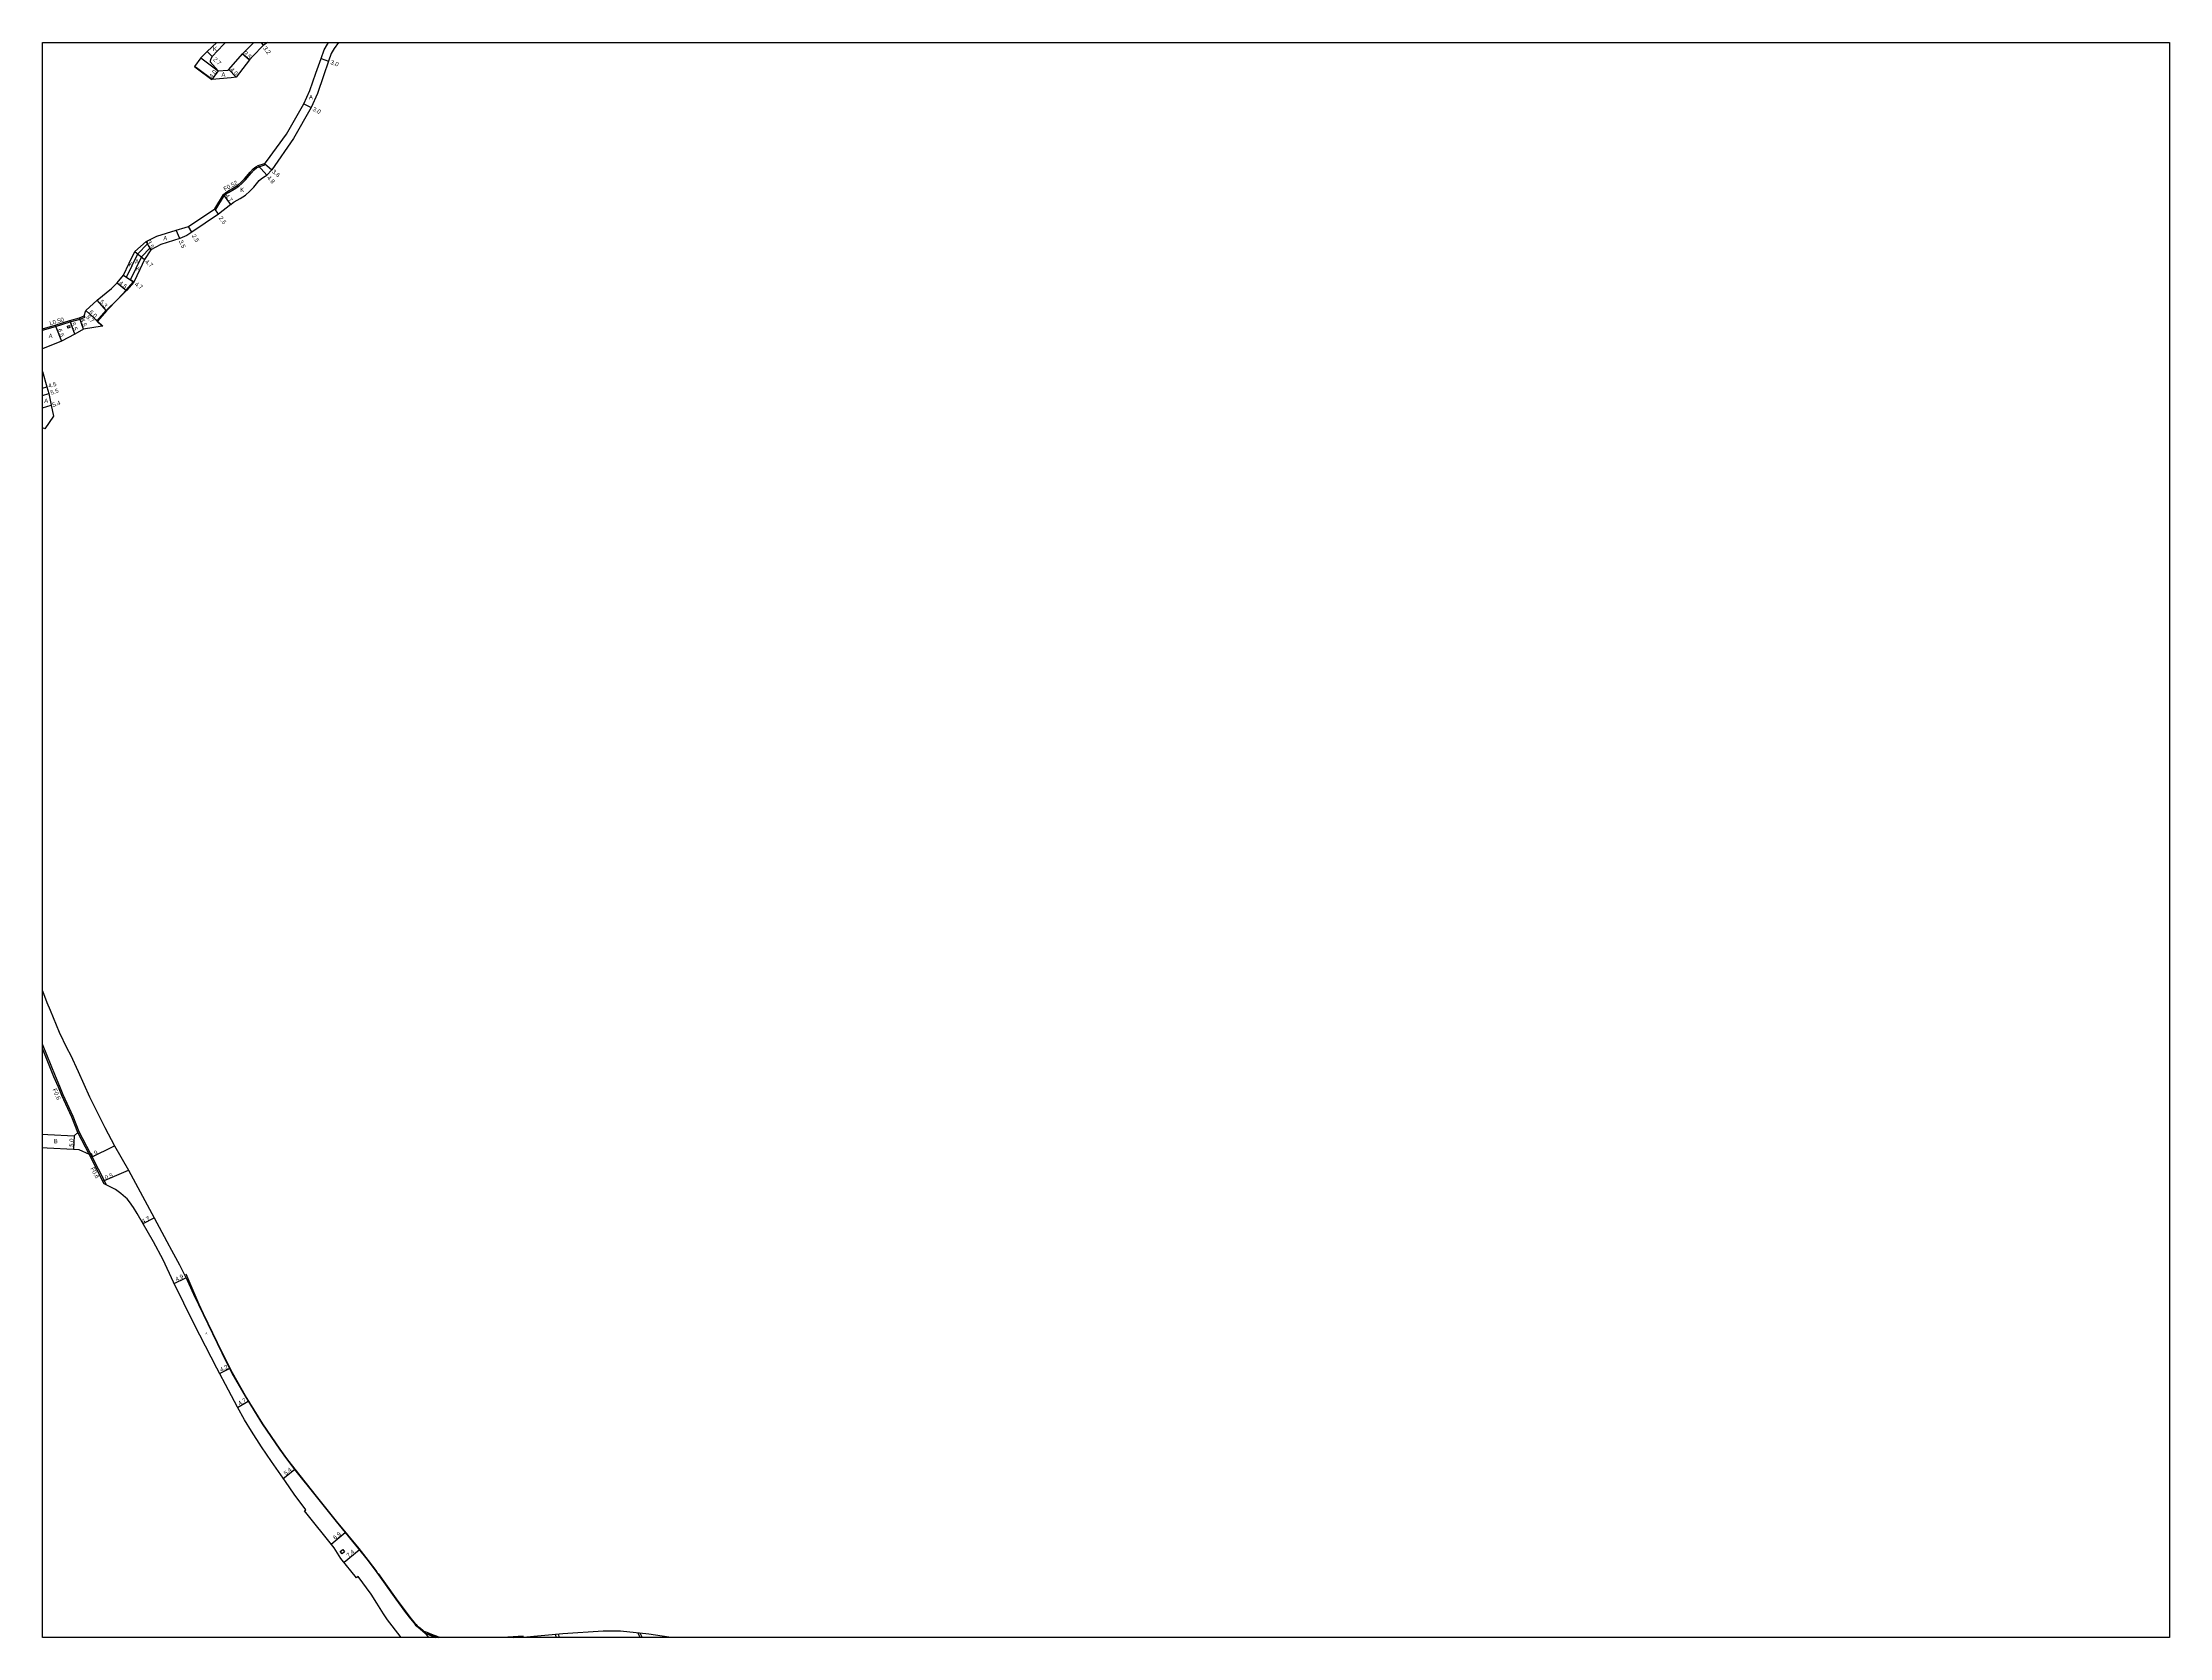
# Model space of a CAD drawing. Header units: metres. Extents: x -16000 to -12000, y -105000 to -102000.
# Drawn here: x -14400 to -13600, y -105000 to -104400 of the extents above; entities that cross this region are included whole.
import ezdxf

# ---------------------------------------------------------------- set-up
doc = ezdxf.new("R2010")
doc.units = ezdxf.units.M
doc.header["$LTSCALE"] = 2.5
for name, color, linetype in [('側溝・桝', 7, 'Continuous'), ('図郭', 7, 'Continuous'), ('幅員', 7, 'Continuous'), ('歩道・分離帯・安全施設', 7, 'Continuous'), ('舗装', 7, 'Continuous'), ('道路', 7, 'Continuous')]:
    doc.layers.add(name, color=color, linetype=linetype)
doc.styles.get("Standard").update_dxf_attribs({"font": ''})
doc.styles.add('YOKO_DECO', font='')
doc.styles.get('Standard').set_extended_font_data('@MS PGothic')
doc.styles.get('YOKO_DECO').set_extended_font_data('MS PGothic')

msp = doc.modelspace()

# ---------------------------------------------------------------- linework, layer by layer
at = {"layer": '側溝・桝'}
for points in [[(-14335.21, -104462.57), (-14334.77, -104462.84), (-14331.54, -104457.46), (-14330.92, -104456.89), (-14330.08, -104456.37), (-14327.88, -104455.15), (-14326.2, -104454.03), (-14324.91, -104452.93), (-14323.65, -104451.63), (-14321.58, -104449.13), (-14320.4, -104447.95), (-14319.48, -104447.15), (-14318.68, -104446.77), (-14316.38, -104446.03), (-14316.55, -104445.53)], [(-14400, -104508.23), (-14395.11, -104506.83), (-14389.61, -104505.06), (-14385.88, -104504.04), (-14384.13, -104503.27)], [(-14384.33, -104502.82), (-14384.13, -104503.27)], [(-14375.94, -104829.78), (-14381.97, -104817.93), (-14386.22, -104809.74), (-14388.45, -104804.02), (-14392.18, -104795.82), (-14393.5, -104792.73), (-14395.17, -104788.82), (-14400, -104776.82)], [(-14382.49, -104818.19), (-14386.75, -104809.99)], [(-14207.06, -104998.92), (-14206.99, -105000)], [(-14205.68, -105000), (-14205.75, -104998.8)], [(-14175.16, -105000), (-14175.92, -104998.37)], [(-14175.21, -104998.45), (-14174.51, -105000)]]:
    msp.add_lwpolyline(points, dxfattribs=at)
for points in [[(-14390.45, -104507.43), (-14390.67, -104506.66), (-14389.9, -104506.44), (-14389.68, -104507.21)], [(-14286.37, -104967.83), (-14287.33, -104968.57), (-14288.06, -104967.61), (-14287.1, -104966.88)]]:
    msp.add_lwpolyline(points, close=True, dxfattribs=at)
at = {"layer": '図郭'}
msp.add_lwpolyline([(-14400, -104400), (-13600, -104400), (-13600, -105000), (-14400, -105000)], close=True, dxfattribs=at)
at = {"layer": '幅員'}
for points in [[(-14317.8, -104400), (-14316.98, -104401.06)], [(-14336.16, -104405.22), (-14338.11, -104403.35)], [(-14324.74, -104404.25), (-14322.13, -104406.57)], [(-14295.25, -104405.98), (-14292.42, -104406.98)], [(-14333.96, -104410.67), (-14336.35, -104413.87)], [(-14329.99, -104410.15), (-14327.21, -104413.03)], [(-14301.69, -104423.08), (-14299.02, -104424.44)], [(-14315.65, -104449.84), (-14318.88, -104446.29)], [(-14316.55, -104445.53), (-14313.79, -104447.85)], [(-14333.8, -104464.63), (-14335.21, -104462.57)], [(-14329.16, -104460.91), (-14331.95, -104457.13)], [(-14348.31, -104473.78), (-14349.68, -104470.57)], [(-14343.84, -104471.3), (-14345.14, -104469.17)], [(-14365.26, -104478.59), (-14361.68, -104481.63)], [(-14359.29, -104477.95), (-14360.96, -104474.87)], [(-14369.56, -104487.55), (-14365.66, -104490.17)], [(-14371.99, -104490.46), (-14368.46, -104493.25)], [(-14384.54, -104507.8), (-14386.05, -104503.56)], [(-14383.71, -104500.76), (-14379.33, -104504.86)], [(-14377.35, -104506.7), (-14383.71, -104500.76)], [(-14375.9, -104500.89), (-14379.43, -104496.93)], [(-14395.25, -104506.35), (-14392.82, -104512.37)], [(-14387.9, -104509.76), (-14389.75, -104504.58)], [(-14400, -104530.04), (-14398.35, -104529.53)], [(-14400, -104532.8), (-14397.62, -104532.09)], [(-14400, -104537.46), (-14396.72, -104536.44)], [(-14388.1, -104811.33), (-14388.36, -104816.32)], [(-14381.86, -104819.44), (-14372.97, -104815.03)], [(-14377.31, -104828.35), (-14367.64, -104824.26)], [(-14362.19, -104844.32), (-14358.01, -104842.08)], [(-14350.51, -104866.81), (-14346.1, -104864.66)], [(-14333.42, -104900.7), (-14329.65, -104898.84)], [(-14326.61, -104913.52), (-14322.65, -104911.1)], [(-14309.46, -104940.18), (-14305.22, -104936.8)], [(-14291.45, -104964.88), (-14286.15, -104960.52)], [(-14286.58, -104971.72), (-14280.87, -104966.97)]]:
    msp.add_lwpolyline(points, dxfattribs=at)
at = {"layer": '歩道・分離帯・安全施設'}
for points in [[(-14342.79, -104408.88), (-14341.61, -104409.76), (-14336.26, -104413.75)], [(-14377.54, -104506.73), (-14379.53, -104504.87), (-14376.01, -104500.79), (-14371.73, -104496.49), (-14368.57, -104493.14), (-14365.79, -104490.08)], [(-14274.17, -104975.35), (-14277.35, -104971.05), (-14280.94, -104966.54), (-14289.41, -104956.2), (-14296.96, -104946.83), (-14305.01, -104936.73), (-14308.08, -104932.68), (-14310.64, -104929.1), (-14317.2, -104919.57), (-14323.61, -104909.13), (-14328.59, -104900.5), (-14332.38, -104892.86), (-14339.41, -104878.26), (-14341.07, -104874.76), (-14345.96, -104863.33)], [(-14273.8, -104975.89), (-14266.93, -104985.43), (-14263.28, -104990.53), (-14261.46, -104992.83), (-14260.09, -104994.54), (-14259.52, -104995.16), (-14259.03, -104995.61), (-14257.87, -104996.56), (-14255.95, -104998.11)], [(-14255.35, -104998.33), (-14252.97, -104999.32), (-14251.81, -104999.79), (-14251.36, -104999.92), (-14251.09, -105000)], [(-14222.76, -105000), (-14220.9, -104999.87), (-14219.2, -104999.75)]]:
    msp.add_lwpolyline(points, dxfattribs=at)
at = {"layer": '舗装'}
for points in [[(-14340.49, -104405.79), (-14333.96, -104410.67)], [(-14316.55, -104445.53), (-14313.79, -104447.85)], [(-14333.8, -104464.63), (-14335.21, -104462.57)], [(-14369.56, -104487.55), (-14368.43, -104488.31), (-14364.13, -104479.55), (-14360.51, -104475.69), (-14360.96, -104474.87)], [(-14365.66, -104490.17), (-14365.79, -104490.08), (-14366.93, -104489.31), (-14362.64, -104480.54), (-14359.63, -104477.33), (-14359.29, -104477.95)], [(-14256.08, -104998.33), (-14254.85, -105000)]]:
    msp.add_lwpolyline(points, dxfattribs=at)
at = {"layer": '道路'}
for points in [[(-14400, -104507.71), (-14395.25, -104506.35), (-14389.75, -104504.58), (-14386.05, -104503.56), (-14384.33, -104502.82), (-14383.71, -104500.76), (-14379.43, -104496.93), (-14374.12, -104492.55), (-14371.99, -104490.46), (-14369.56, -104487.55), (-14367.45, -104483.04), (-14365.26, -104478.59), (-14360.96, -104474.87), (-14357.03, -104472.86), (-14349.68, -104470.57), (-14346.38, -104469.62), (-14345.14, -104469.17), (-14335.21, -104462.57), (-14331.95, -104457.13), (-14331.23, -104456.48), (-14330.34, -104455.92), (-14328.15, -104454.7), (-14326.52, -104453.62), (-14325.27, -104452.55), (-14324.04, -104451.28), (-14321.96, -104448.78), (-14320.75, -104447.57), (-14319.76, -104446.71), (-14318.88, -104446.29), (-14316.55, -104445.53), (-14316.28, -104445.35), (-14315.82, -104444.81), (-14308.18, -104434.53), (-14301.69, -104423.08), (-14299.41, -104418.04), (-14297.21, -104411.54), (-14295.25, -104405.98), (-14294.13, -104402.8), (-14292.78, -104400.6), (-14292.38, -104400)], [(-14334.41, -104400), (-14338.11, -104403.35), (-14340.49, -104405.79), (-14342.88, -104409)], [(-14331.22, -104400), (-14331.88, -104400.79), (-14336.16, -104405.22), (-14336.88, -104406.43), (-14337.01, -104406.97), (-14336.98, -104407.27), (-14333.96, -104410.67)], [(-14315.44, -104400), (-14316.98, -104401.06), (-14320.87, -104405.12), (-14322.13, -104406.57), (-14327.21, -104413.03), (-14329.1, -104413.31), (-14336.35, -104413.87)], [(-14333.96, -104410.67), (-14330.33, -104410.43), (-14329.99, -104410.15), (-14324.74, -104404.25), (-14323.47, -104402.81), (-14320.49, -104400)], [(-14288.74, -104400), (-14290.26, -104402.23), (-14291.41, -104404.09), (-14292.42, -104406.98), (-14294.37, -104412.52), (-14296.61, -104419.14), (-14299.02, -104424.44), (-14305.63, -104436.12), (-14313.79, -104447.85), (-14315.65, -104449.84)], [(-14342.88, -104409), (-14341.7, -104409.88), (-14336.35, -104413.87)], [(-14329.16, -104460.91), (-14328.31, -104460.19), (-14327.96, -104459.98), (-14325.7, -104458.72), (-14323.68, -104457.37), (-14322.04, -104455.97), (-14320.54, -104454.42), (-14318.49, -104451.95), (-14317.71, -104451.23), (-14316.83, -104450.59), (-14315.65, -104449.84)], [(-14329.16, -104460.91), (-14333.8, -104464.63), (-14343.84, -104471.3), (-14345.78, -104472.58), (-14348.31, -104473.78), (-14355.55, -104476.03), (-14359.29, -104477.95), (-14361.68, -104481.63), (-14363.39, -104485.41), (-14365.66, -104490.17), (-14368.46, -104493.25), (-14371.62, -104496.6), (-14375.9, -104500.89), (-14379.33, -104504.86), (-14377.35, -104506.7), (-14377.54, -104506.73), (-14384.54, -104507.8), (-14387.9, -104509.76), (-14392.82, -104512.37), (-14400, -104515.25)], [(-14400, -104523.73), (-14398.35, -104529.53), (-14397.62, -104532.09), (-14396.72, -104536.44), (-14395.89, -104540.52)], [(-14395.89, -104540.52), (-14399.11, -104545.3), (-14400, -104544.99)], [(-14400, -104756.75), (-14398.35, -104761.12), (-14397.16, -104764.07), (-14393.7, -104772.26), (-14390.87, -104778.34), (-14389.54, -104780.77), (-14386.6, -104787.15), (-14382.3, -104796.68), (-14376.51, -104808.12), (-14372.97, -104815.03), (-14367.64, -104824.26), (-14358.84, -104840.54), (-14352.36, -104852.64), (-14352.23, -104852.89)], [(-14386.75, -104809.99), (-14388.98, -104804.27), (-14392.72, -104796.06), (-14394.04, -104792.97), (-14395.72, -104789.05), (-14400, -104778.4)], [(-14400, -104810.64), (-14397.97, -104810.77), (-14388.1, -104811.33), (-14386.75, -104809.99)], [(-14400, -104815.65), (-14398.25, -104815.77), (-14388.36, -104816.32), (-14386.32, -104816.38), (-14382.49, -104818.19)], [(-14376.82, -104829.32), (-14382.49, -104818.19)], [(-14354.69, -104857.95), (-14358.3, -104851.17), (-14364.36, -104840.5), (-14365.74, -104838.27), (-14367.27, -104836.18), (-14368.21, -104835.04), (-14368.74, -104834.47), (-14370.55, -104832.93), (-14372.53, -104831.52), (-14376.82, -104829.32)], [(-14352.23, -104852.89), (-14348.5, -104859.83), (-14345.65, -104865.56), (-14343.17, -104870.85), (-14339.6, -104878.35), (-14332.57, -104892.96), (-14328.77, -104900.6), (-14323.79, -104909.24), (-14317.37, -104919.69), (-14310.82, -104929.22), (-14308.25, -104932.8), (-14305.18, -104936.86), (-14297.12, -104946.96), (-14289.58, -104956.34), (-14281.11, -104966.67), (-14277.52, -104971.18), (-14274.28, -104975.56)], [(-14274.24, -104987.11), (-14276.43, -104983.75), (-14281.26, -104977.02), (-14281.97, -104977.58), (-14287.75, -104970.24), (-14290.34, -104966.28), (-14301.41, -104952.35), (-14300.98, -104952.04), (-14305.33, -104946.05), (-14308.65, -104941.36), (-14313.82, -104933.85), (-14317.6, -104928.34), (-14321.42, -104922.45), (-14324.06, -104918.15), (-14326.68, -104913.41), (-14330.1, -104907.03), (-14334.46, -104898.72), (-14342.93, -104882.08), (-14350.76, -104866.31), (-14354.69, -104857.95)], [(-14274.28, -104975.56), (-14267.1, -104985.55), (-14263.44, -104990.66), (-14261.62, -104992.96), (-14260.25, -104994.68), (-14259.67, -104995.31), (-14259.17, -104995.77), (-14258, -104996.72), (-14256.08, -104998.33)], [(-14265.08, -105000), (-14265.43, -104999.52), (-14270.2, -104993.33), (-14271.72, -104991.14), (-14274.24, -104987.11)], [(-14250.31, -105000), (-14251.33, -104999.7), (-14251.76, -104999.57), (-14252.89, -104999.11), (-14255.9, -104997.89), (-14256.08, -104998.33)], [(-14252.03, -105000), (-14253.08, -104999.58), (-14256.08, -104998.33), (-14254.85, -105000)], [(-14256.08, -104998.33), (-14253.08, -104999.58), (-14252.03, -105000)], [(-14256.08, -104998.33), (-14253.08, -104999.58), (-14252.03, -105000)], [(-14219.22, -104999.5), (-14221.05, -104999.63), (-14225.05, -104999.91), (-14226.43, -105000)], [(-14219.18, -105000), (-14219.22, -104999.5)], [(-14164.09, -105000), (-14164.46, -104999.92), (-14171.97, -104998.79), (-14182.63, -104997.67), (-14189.09, -104997.63), (-14204.36, -104998.68), (-14219.18, -105000)]]:
    msp.add_lwpolyline(points, dxfattribs=at)

# ---------------------------------------------------------------- texts
at = {"layer": '側溝・桝'}
for s, rotation, p in [('F0.52', 29.03742, (-14331.39, -104455.95)), ('L0.50', 16.0117, (-14397.12, -104506.41)), ('F0.6', 293, (-14396.27, -104793.86)), ('F0.6', 297, (-14382.01, -104823.55))]:
    msp.add_text(s, height=1.6, rotation=rotation, dxfattribs=at).set_placement(p)
at = {"layer": '幅員'}
for s, rotation, p in [('2.7', 316.17207, (-14335.96, -104406.53)), ('3.5', 318.2878, (-14324.56, -104404.27)), ('3.2', 307.58816, (-14317.13, -104402.19)), ('3.0', 340.45448, (-14291.84, -104408.03)), ('4.0', 53.25209, (-14336.19, -104413.49)), ('4.0', 314.00328, (-14329.64, -104410.37)), ('3.0', 333.0422, (-14298.58, -104425.56)), ('3.6', 320.00922, (-14313.84, -104448.84)), ('4.8', 312.26546, (-14315.7, -104450.97)), ('4.7', 306.37447, (-14331.43, -104457.67)), ('2.5', 304.40713, (-14333.81, -104466.03)), ('3.5', 298.43926, (-14360.8, -104474.96)), ('3.5', 293.13862, (-14348.79, -104474.7)), ('2.5', 301.31325, (-14343.93, -104472.7)), ('4.7', 319.66672, (-14361.63, -104482.72)), ('4.5', 321.73663, (-14371.42, -104490.78)), ('4.7', 326.10739, (-14365.48, -104491.25)), ('8.7', 316.94391, (-14383.72, -104503.48)), ('6.0', 316.94391, (-14382.62, -104501.65)), ('5.3', 311.77054, (-14378.65, -104497.65)), ('6.5', 292.01367, (-14394.38, -104508.03)), ('5.5', 289.66156, (-14389.27, -104505.63)), ('4.5', 289.66156, (-14385.74, -104504.14)), ('4.5', 17.40384, (-14397.56, -104530.02)), ('5.5', 17.40384, (-14396.73, -104532.53)), ('5.4', 17.40384, (-14396.03, -104537.11)), ('5.0', 87.10205, (-14388.41, -104815.42)), ('9.9', 26, (-14381.86, -104819.44)), ('10.5', 23, (-14377.31, -104828.35)), ('4.7', 28, (-14362.19, -104844.32)), ('4.9', 26.00693, (-14349.58, -104866.08)), ('4.2', 26.13862, (-14332.81, -104900.12)), ('4.7', 31.46199, (-14325.86, -104912.77)), ('5.4', 38.55357, (-14308.52, -104939.11)), ('6.9', 39.41185, (-14289.94, -104963.31)), ('7.4', 39.70192, (-14284.87, -104969.98))]:
    msp.add_text(s, height=1.6, rotation=rotation, dxfattribs=at).set_placement(p)
at = {"layer": '舗装'}
for s, p in [('K', (-14335.88, -104403.19)), ('A', (-14332.7, -104412.79)), ('A', (-14299.79, -104421.31)), ('K', (-14325.66, -104456.18)), ('A', (-14354.58, -104474.44)), ('K', (-14367.61, -104484.19)), ('A', (-14365.21, -104483.14)), ('K', (-14364.8, -104485.88)), ('A', (-14397.69, -104511.18)), ('A', (-14399.36, -104535.6)), ('B', (-14395.76, -104814.09))]:
    msp.add_text(s, height=1.6, dxfattribs=at).set_placement(p)
at = {"layer": '舗装', "style": 'YOKO_DECO'}
msp.add_text('A', height=0.75, dxfattribs=at).set_placement((-14338.75, -104885.92, 100.16))

doc.saveas('drawing.dxf')
